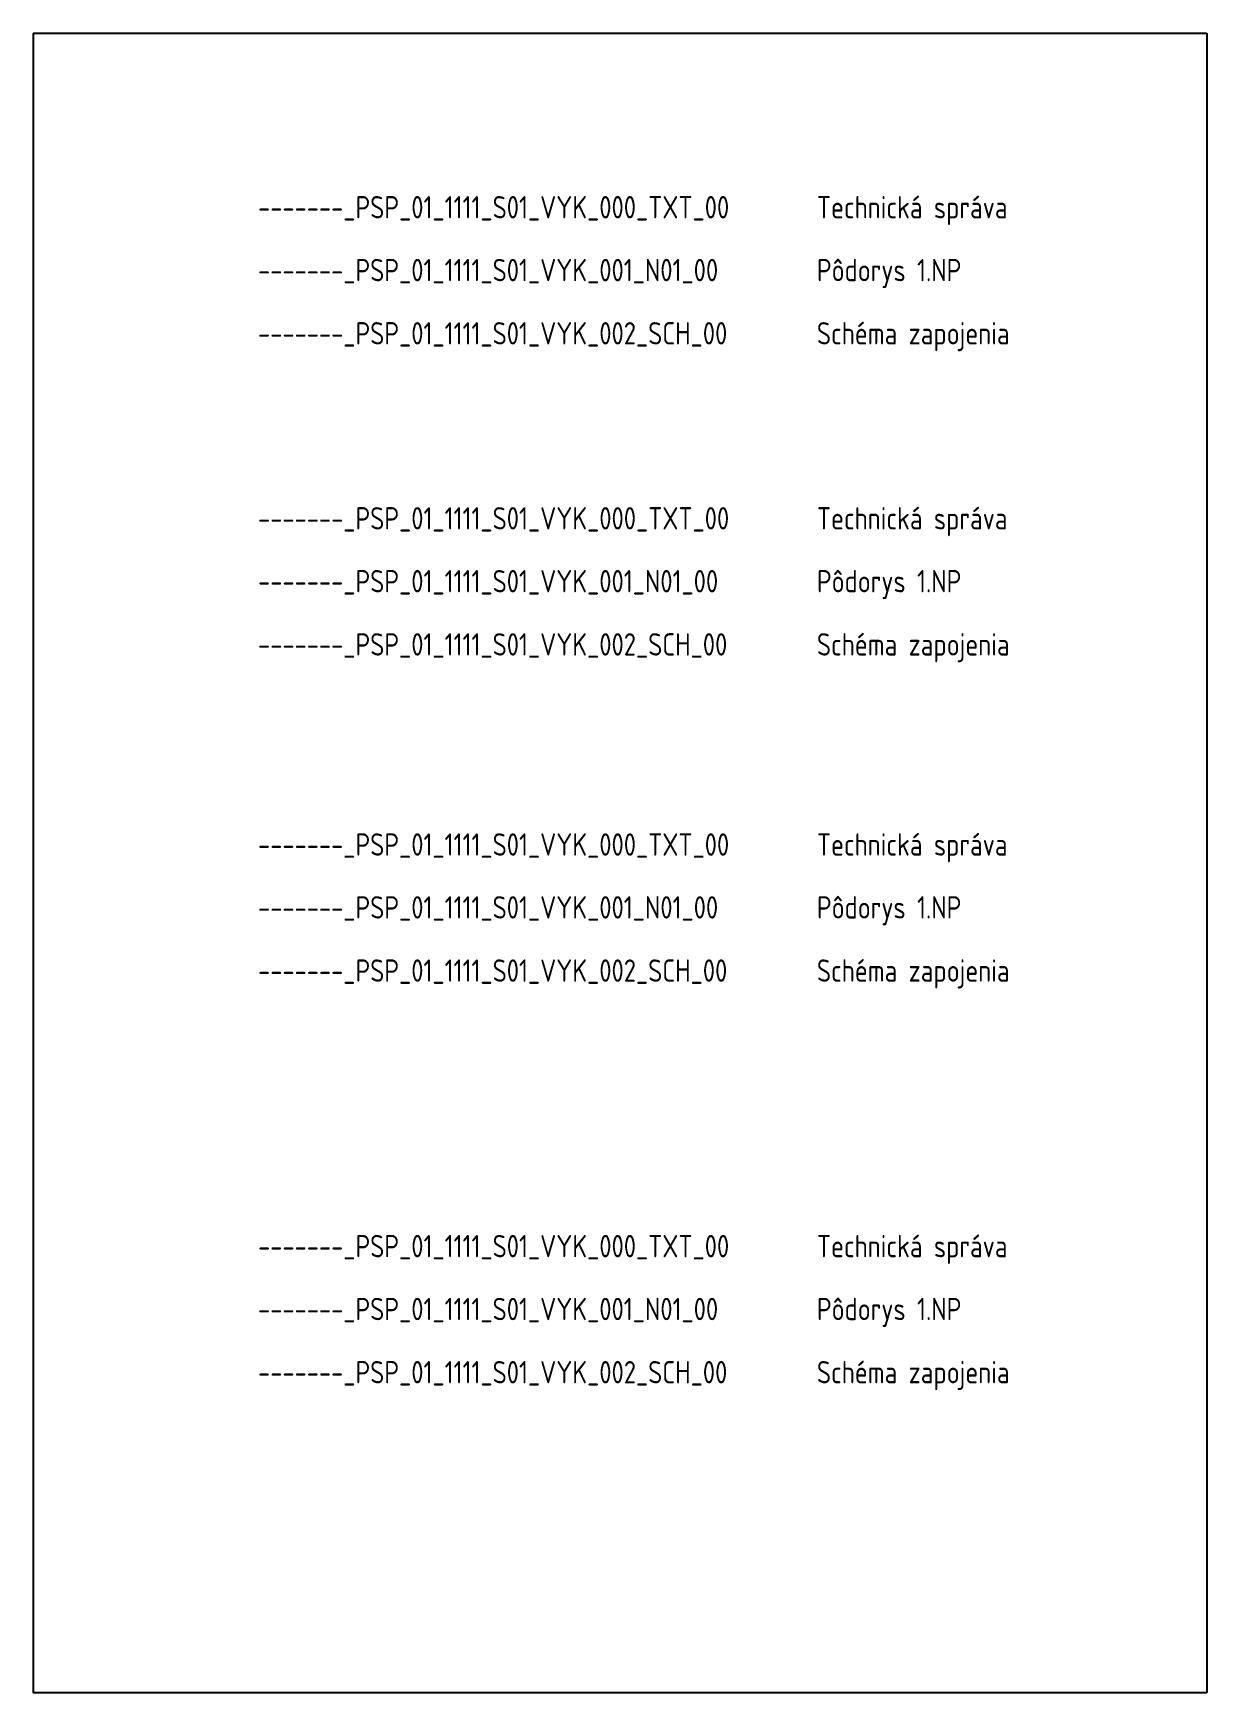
# Model space of a CAD drawing. Extents: x 43000 to 200282, y 3579 to 63943.
# Drawn here: x 189782 to 200282, y 30520 to 45370 of the extents above; entities that cross this region are included whole.
import ezdxf

# ---------------------------------------------------------------- set-up
doc = ezdxf.new("R2010")
doc.units = 0
doc.header["$MEASUREMENT"] = 0
doc.layers.add('Text Notes', color=7, linetype='CONTINUOUS', lineweight=9)
doc.layers.add('vyk-vratka-ZARIADENIE', color=7, linetype='CONTINUOUS')
doc.styles.add('ISOCPEUR_10', font='isocpeur.ttf', dxfattribs={"width": 0.8, "height": 2.5})

msp = doc.modelspace()

# ---------------------------------------------------------------- texts
at = {"layer": 'Text Notes', "char_height": 200, "attachment_point": 1, "style": 'ISOCPEUR_10'}
for s, insert, width in [('-------_PSP_01_1111_S01_VYK_000_TXT_00', (191793.9, 43912.6, -0.8), 3213.044), ('Technická správa', (196793.9, 43912.6, -0.8), 3213.044), ('-------_PSP_01_1111_S01_VYK_001_N01_00', (191793.9, 43350, -0.8), 3450.904), ('Pôdorys 1.NP', (196793.9, 43350, -0.8), 3450.904), ('-------_PSP_01_1111_S01_VYK_002_SCH_00', (191793.9, 42784.5), 3213.044), ('Schéma zapojenia', (196793.9, 42784.5), 3213.044), ('-------_PSP_01_1111_S01_VYK_000_TXT_00', (191793.9, 41129, -0.8), 3213.044), ('Technická správa', (196793.9, 41129, -0.8), 3213.044), ('-------_PSP_01_1111_S01_VYK_001_N01_00', (191793.9, 40566.3, -0.8), 3450.904), ('Pôdorys 1.NP', (196793.9, 40566.3, -0.8), 3450.904), ('-------_PSP_01_1111_S01_VYK_002_SCH_00', (191793.9, 40000.8), 3213.044), ('Schéma zapojenia', (196793.9, 40000.8), 3213.044), ('-------_PSP_01_1111_S01_VYK_000_TXT_00', (191793.9, 38210.3, -0.8), 3213.044), ('Technická správa', (196793.9, 38210.3, -0.8), 3213.044), ('-------_PSP_01_1111_S01_VYK_001_N01_00', (191793.9, 37647.7, -0.8), 3450.904), ('Pôdorys 1.NP', (196793.9, 37647.7, -0.8), 3450.904), ('-------_PSP_01_1111_S01_VYK_002_SCH_00', (191793.9, 37082.2), 3213.044), ('Schéma zapojenia', (196793.9, 37082.2), 3213.044), ('-------_PSP_01_1111_S01_VYK_000_TXT_00', (191793.9, 34616.6, -0.8), 3213.044), ('Technická správa', (196793.9, 34616.6, -0.8), 3213.044), ('-------_PSP_01_1111_S01_VYK_001_N01_00', (191793.9, 34054, -0.8), 3450.904), ('Pôdorys 1.NP', (196793.9, 34054, -0.8), 3450.904), ('-------_PSP_01_1111_S01_VYK_002_SCH_00', (191793.9, 33488.5), 3213.044), ('Schéma zapojenia', (196793.9, 33488.5), 3213.044)]:
    msp.add_mtext(s, dxfattribs=dict(at, insert=insert, width=width))

# ---------------------------------------------------------------- linework, layer by layer
at = {"layer": 'vyk-vratka-ZARIADENIE'}
for p, q in [((189782.2, 45369.8, -0.8), (200282.2, 45369.8, -0.8)), ((189782.2, 45369.8, -0.8), (189782.2, 30519.8, -0.8)), ((200282.2, 45369.8, -0.8), (200282.2, 30519.8, -0.8)), ((200282.2, 30519.8, -0.8), (189782.2, 30519.8, -0.8))]:
    msp.add_line(p, q, dxfattribs=at)

msp.set_redraw_order([(e.dxf.handle, doc.entitydb.next_handle()) for e in msp.query("TEXT MTEXT ATTDEF DIMENSION ARC_DIMENSION")])  # texts and dimensions are drawn at this point

doc.saveas('drawing.dxf')
